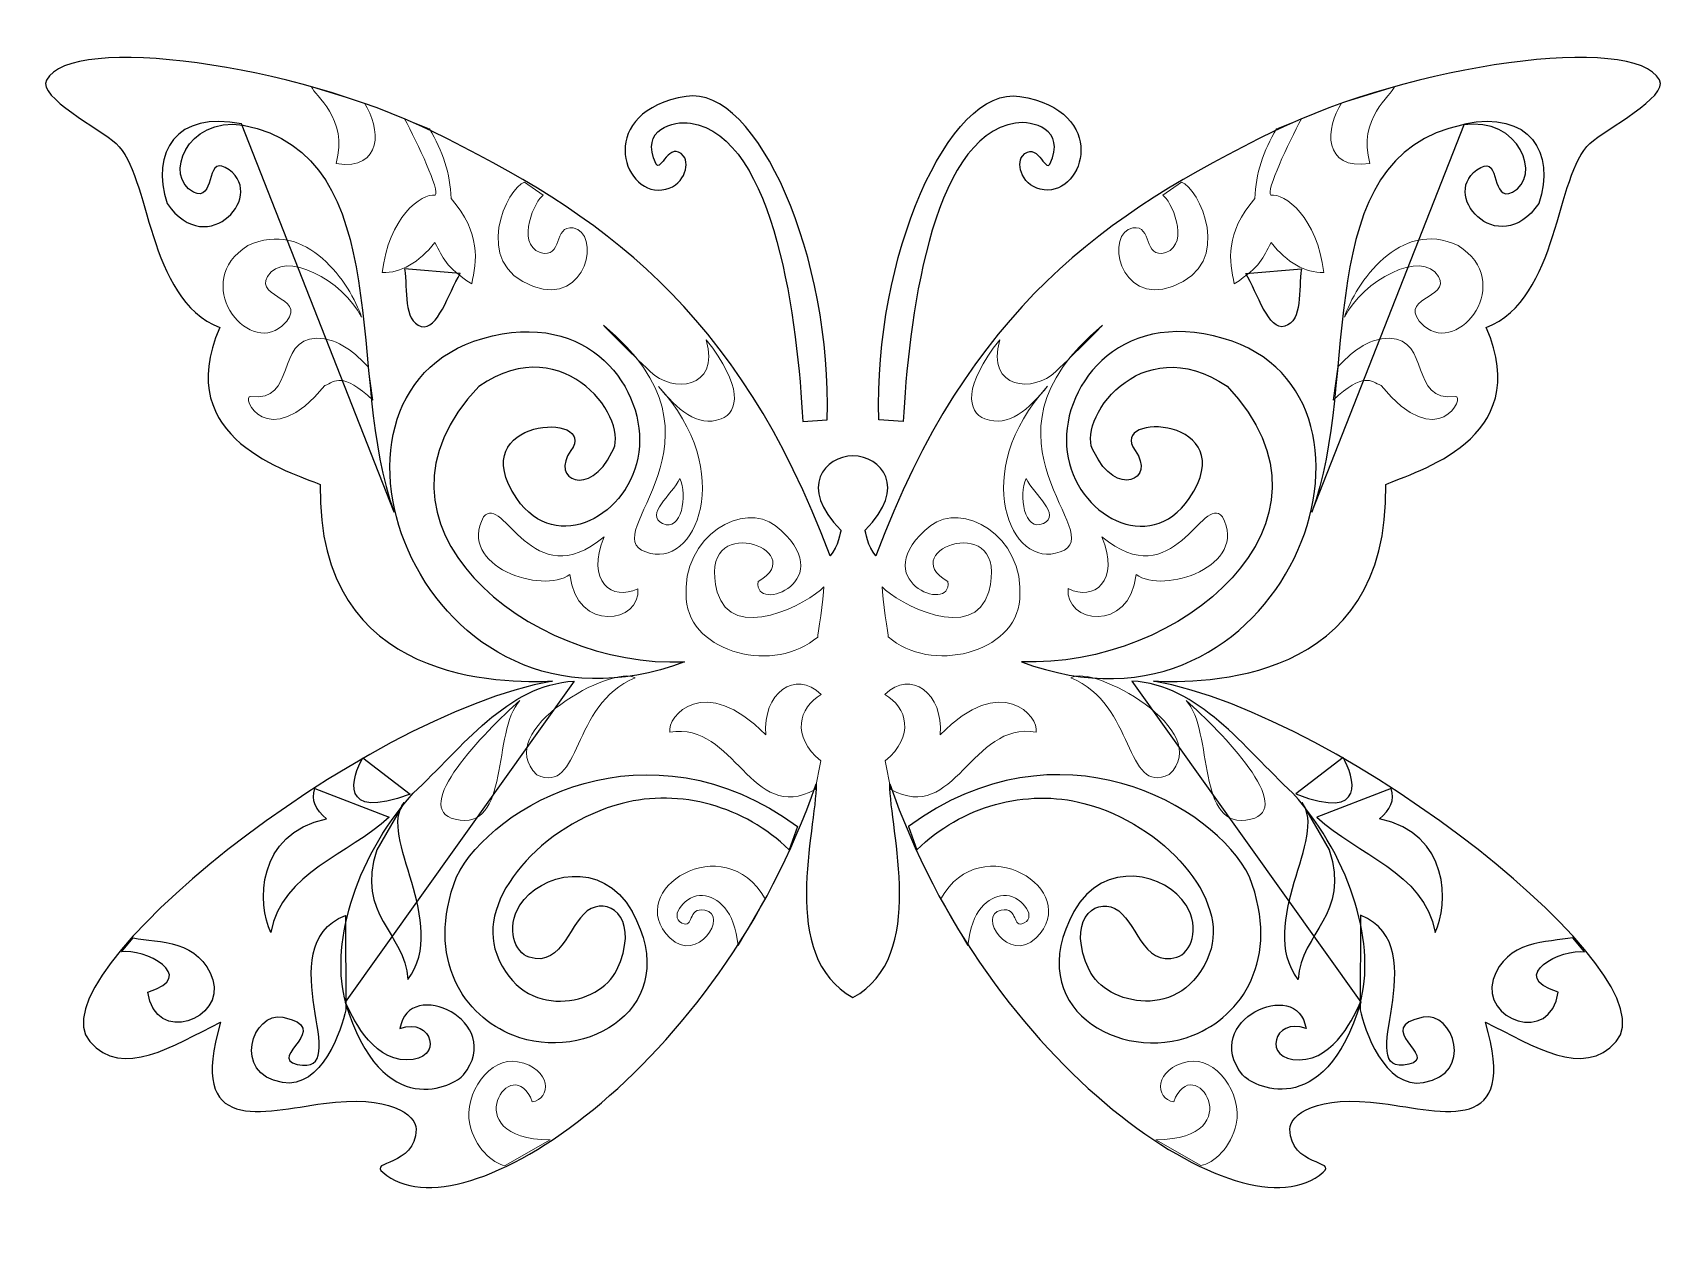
# Model space of a CAD drawing. Header units: centimetres. Extents: x -15.3 to 16.1, y -12 to 11.1.
import ezdxf

# ---------------------------------------------------------------- set-up
doc = ezdxf.new("R2010")
doc.units = ezdxf.units.CM
doc.header["$MEASUREMENT"] = 0
doc.layers.add('Layer 1', color=7, linetype='Continuous')

msp = doc.modelspace()

# ---------------------------------------------------------------- linework, layer by layer
at = {"layer": 'Layer 1', "color": 251}
for points, knots in [([(0.39955, -7.3594), (-1.04484, -6.57525), (-0.3023, -4.15665), (-0.30664, -3.27141), (-0.30664, -3.27141), (-2.14358, -8.63772), (-7.08116, -12.04571), (-8.60194, -10.70756), (-8.60194, -10.70756), (-8.89236, -10.48774), (-7.98108, -10.59435), (-7.96861, -9.88433), (-7.96861, -9.88433), (-7.9635, -9.59934), (-8.47814, -9.21725), (-9.74254, -9.3892), (-9.74254, -9.3892), (-10.90008, -9.54662), (-12.36731, -10.01879), (-11.71268, -7.83383), (-11.71268, -7.83383), (-12.63317, -8.28508), (-13.58726, -8.9232), (-14.21608, -8.20416), (-14.21608, -8.20416), (-15.30827, -6.95527), (-9.0257, -1.95409), (-5.35788, -1.30128), (-5.35788, -1.30128), (-6.25318, -1.3345), (-9.88586, -1.39637), (-9.80179, 2.46123), (-9.80179, 2.46123), (-10.36415, 2.7132), (-12.66841, 3.31438), (-11.72749, 5.46828), (-11.72749, 5.46828), (-13.13588, 6.02606), (-13.04633, 8.39129), (-13.71244, 8.99378), (-13.71244, 8.99378), (-14.02394, 9.27553), (-15.21816, 9.88267), (-15.04561, 10.20845), (-15.04561, 10.20845), (-14.5671, 11.11187), (-10.28497, 10.50604), (-7.66761, 9.2284), (-7.66761, 9.2284), (-4.45105, 7.65828), (-1.80898, 5.84661), (-0.04, 1.09843), (-0.04, 1.09843), (0.11373, 1.25756), (0.16738, 1.58726), (0.16738, 1.58726), (0.16738, 1.58726), (-0.66364, 2.41564), (-0.13743, 3.00931), (0.39955, 3.00973), (0.39955, 3.00973), (0.93631, 3.01014), (1.46274, 2.41647), (0.63173, 1.58809), (0.63173, 1.58809), (0.63173, 1.58809), (0.68538, 1.25839), (0.83911, 1.09926), (0.83911, 1.09926), (2.60809, 5.84744), (5.25015, 7.65911), (8.46671, 9.22923), (8.46671, 9.22923), (11.08408, 10.50687), (15.3662, 11.1127), (15.84472, 10.20928), (15.84472, 10.20928), (16.01727, 9.8835), (14.82305, 9.27636), (14.51154, 8.99461), (14.51154, 8.99461), (13.84543, 8.39212), (13.93499, 6.02689), (12.5266, 5.46911), (12.5266, 5.46911), (13.46752, 3.31521), (11.16325, 2.71403), (10.6009, 2.46206), (10.6009, 2.46206), (10.68497, -1.39554), (7.05229, -1.33367), (6.15699, -1.30045), (6.15699, -1.30045), (9.82481, -1.95326), (16.10738, -6.95444), (15.01519, -8.20333), (15.01519, -8.20333), (14.38636, -8.92237), (13.43228, -8.28425), (12.51178, -7.833), (12.51178, -7.833), (13.16641, -10.01795), (11.69918, -9.54579), (10.54165, -9.38837), (10.54165, -9.38837), (9.27725, -9.21642), (8.76261, -9.59851), (8.76772, -9.8835), (8.76772, -9.8835), (8.78019, -10.59353), (9.69147, -10.48691), (9.40105, -10.70673), (9.40105, -10.70673), (7.88027, -12.04487), (2.94269, -8.63689), (1.10574, -3.27059), (1.10574, -3.27059), (1.1014, -4.15582), (1.84394, -6.57525), (0.39955, -7.3594)], [0, 0, 0, 0, 0.03225806, 0.03225806, 0.03225806, 0.03225806, 0.06451613, 0.06451613, 0.06451613, 0.06451613, 0.09677419, 0.09677419, 0.09677419, 0.09677419, 0.12903226, 0.12903226, 0.12903226, 0.12903226, 0.16129032, 0.16129032, 0.16129032, 0.16129032, 0.19354839, 0.19354839, 0.19354839, 0.19354839, 0.22580645, 0.22580645, 0.22580645, 0.22580645, 0.25806452, 0.25806452, 0.25806452, 0.25806452, 0.29032258, 0.29032258, 0.29032258, 0.29032258, 0.32258065, 0.32258065, 0.32258065, 0.32258065, 0.35483871, 0.35483871, 0.35483871, 0.35483871, 0.38709677, 0.38709677, 0.38709677, 0.38709677, 0.41935484, 0.41935484, 0.41935484, 0.41935484, 0.4516129, 0.4516129, 0.4516129, 0.4516129, 0.48387097, 0.48387097, 0.48387097, 0.48387097, 0.51612903, 0.51612903, 0.51612903, 0.51612903, 0.5483871, 0.5483871, 0.5483871, 0.5483871, 0.58064516, 0.58064516, 0.58064516, 0.58064516, 0.61290323, 0.61290323, 0.61290323, 0.61290323, 0.64516129, 0.64516129, 0.64516129, 0.64516129, 0.67741935, 0.67741935, 0.67741935, 0.67741935, 0.70967742, 0.70967742, 0.70967742, 0.70967742, 0.74193548, 0.74193548, 0.74193548, 0.74193548, 0.77419355, 0.77419355, 0.77419355, 0.77419355, 0.80645161, 0.80645161, 0.80645161, 0.80645161, 0.83870968, 0.83870968, 0.83870968, 0.83870968, 0.87096774, 0.87096774, 0.87096774, 0.87096774, 0.90322581, 0.90322581, 0.90322581, 0.90322581, 0.93548387, 0.93548387, 0.93548387, 0.93548387, 1, 1, 1, 1]), ([(-0.09522, 3.70176), (-0.09522, 3.70176), (-0.56313, 3.67056), (-0.56313, 3.67056), (-0.56313, 3.67056), (-0.65845, 5.48609), (-1.06733, 9.13139), (-2.71552, 9.38379), (-2.71552, 9.38379), (-3.02945, 9.43186), (-3.69517, 9.27366), (-3.3706, 8.59923), (-3.3706, 8.59923), (-3.28792, 8.42744), (-3.10871, 9.07102), (-2.84541, 8.75029), (-2.84541, 8.75029), (-2.71316, 8.5892), (-2.84739, 8.14804), (-3.26064, 8.10326), (-3.26064, 8.10326), (-4.0405, 8.01875), (-4.51534, 9.61684), (-2.79656, 9.89457), (-2.79656, 9.89457), (-1.42744, 10.11581), (0.01007, 6.77087), (-0.09522, 3.70176)], [0, 0, 0, 0, 0.125, 0.125, 0.125, 0.125, 0.25, 0.25, 0.25, 0.25, 0.375, 0.375, 0.375, 0.375, 0.5, 0.5, 0.5, 0.5, 0.625, 0.625, 0.625, 0.625, 0.75, 0.75, 0.75, 0.75, 1, 1, 1, 1]), ([(0.89432, 3.70258), (0.89432, 3.70258), (1.36224, 3.67139), (1.36224, 3.67139), (1.36224, 3.67139), (1.45755, 5.48692), (1.86644, 9.13222), (3.51463, 9.38462), (3.51463, 9.38462), (3.82855, 9.43269), (4.49427, 9.27449), (4.16971, 8.60006), (4.16971, 8.60006), (4.08703, 8.42827), (3.90782, 9.07185), (3.64452, 8.75112), (3.64452, 8.75112), (3.51227, 8.59003), (3.6465, 8.14887), (4.05974, 8.10409), (4.05974, 8.10409), (4.8396, 8.01958), (5.31444, 9.61767), (3.59567, 9.8954), (3.59567, 9.8954), (2.22655, 10.11664), (0.78904, 6.7717), (0.89432, 3.70258)], [0, 0, 0, 0, 0.125, 0.125, 0.125, 0.125, 0.25, 0.25, 0.25, 0.25, 0.375, 0.375, 0.375, 0.375, 0.5, 0.5, 0.5, 0.5, 0.625, 0.625, 0.625, 0.625, 0.75, 0.75, 0.75, 0.75, 1, 1, 1, 1]), ([(-2.82485, -0.93096), (-5.83297, -1.06749), (-9.26335, 1.72712), (-6.76512, 4.34249), (-6.76512, 4.34249), (-5.08565, 5.48466), (-3.83705, 3.63434), (-4.21728, 3.08338), (-4.21728, 3.08338), (-4.63677, 2.19906), (-5.40883, 2.55167), (-5.00237, 3.113), (-5.00237, 3.113), (-4.45476, 3.86927), (-7.10354, 3.75138), (-6.03928, 2.19459), (-6.03928, 2.19459), (-5.27851, 1.08174), (-3.85776, 1.88174), (-3.70077, 3.08168), (-3.70077, 3.08168), (-3.54532, 4.26984), (-4.63966, 5.85564), (-6.69106, 5.2609), (-6.69106, 5.2609), (-10.4256, 4.17818), (-7.86326, -2.82746), (-2.82485, -0.93096)], [0, 0, 0, 0, 0.125, 0.125, 0.125, 0.125, 0.25, 0.25, 0.25, 0.25, 0.375, 0.375, 0.375, 0.375, 0.5, 0.5, 0.5, 0.5, 0.625, 0.625, 0.625, 0.625, 0.75, 0.75, 0.75, 0.75, 1, 1, 1, 1]), ([(3.62396, -0.93013), (6.63207, -1.06666), (10.06245, 1.72795), (7.56423, 4.34332), (7.56423, 4.34332), (5.88476, 5.48549), (4.63616, 3.63517), (5.01639, 3.08421), (5.01639, 3.08421), (5.43588, 2.19989), (6.20793, 2.5525), (5.80148, 3.11383), (5.80148, 3.11383), (5.25387, 3.8701), (7.90264, 3.75221), (6.83839, 2.19542), (6.83839, 2.19542), (6.07762, 1.08257), (4.65687, 1.88257), (4.49988, 3.08251), (4.49988, 3.08251), (4.34443, 4.27067), (5.43877, 5.85647), (7.49016, 5.26172), (7.49016, 5.26172), (11.22471, 4.17901), (8.66237, -2.82663), (3.62396, -0.93013), (3.62396, -0.93013), (3.62396, -0.93013), (3.62396, -0.93013), (3.62396, -0.93013)], [0, 0, 0, 0, 0.11111111, 0.11111111, 0.11111111, 0.11111111, 0.22222222, 0.22222222, 0.22222222, 0.22222222, 0.33333333, 0.33333333, 0.33333333, 0.33333333, 0.44444444, 0.44444444, 0.44444444, 0.44444444, 0.55555556, 0.55555556, 0.55555556, 0.55555556, 0.66666667, 0.66666667, 0.66666667, 0.66666667, 0.77777778, 0.77777778, 0.77777778, 0.77777778, 1, 1, 1, 1]), ([(-0.82509, -4.53052), (-0.82509, -4.53052), (-0.66215, -4.08613), (-0.66215, -4.08613), (-0.66215, -4.08613), (-3.5282, -1.98343), (-6.51123, -3.6697), (-7.1947, -5.04898), (-7.1947, -5.04898), (-7.80406, -6.64106), (-7.02813, -7.72167), (-6.11509, -8.0837), (-6.11509, -8.0837), (-4.71479, -8.63892), (-2.82106, -7.55145), (-3.83214, -5.71557), (-3.83214, -5.71557), (-4.40359, -4.67793), (-5.61025, -4.99444), (-5.98, -5.59149), (-5.98, -5.59149), (-6.25904, -6.04207), (-6.06925, -6.50638), (-5.80227, -6.58954), (-5.80227, -6.58954), (-5.14113, -6.79545), (-5.02199, -5.85597), (-4.61671, -5.65733), (-4.61671, -5.65733), (-4.21045, -5.45822), (-3.68387, -5.89585), (-4.1284, -6.84136), (-4.1284, -6.84136), (-4.43835, -7.50061), (-5.91657, -7.85718), (-6.42442, -6.53028), (-6.42442, -6.53028), (-6.8264, -5.48001), (-5.56056, -4.04588), (-4.02121, -3.64347), (-4.02121, -3.64347), (-2.9152, -3.35435), (-1.67351, -3.70034), (-0.82509, -4.53052)], [0, 0, 0, 0, 0.08333333, 0.08333333, 0.08333333, 0.08333333, 0.16666667, 0.16666667, 0.16666667, 0.16666667, 0.25, 0.25, 0.25, 0.25, 0.33333333, 0.33333333, 0.33333333, 0.33333333, 0.41666667, 0.41666667, 0.41666667, 0.41666667, 0.5, 0.5, 0.5, 0.5, 0.58333333, 0.58333333, 0.58333333, 0.58333333, 0.66666667, 0.66666667, 0.66666667, 0.66666667, 0.75, 0.75, 0.75, 0.75, 0.83333333, 0.83333333, 0.83333333, 0.83333333, 1, 1, 1, 1]), ([(1.6242, -4.52969), (1.6242, -4.52969), (1.46126, -4.0853), (1.46126, -4.0853), (1.46126, -4.0853), (4.32731, -1.9826), (7.31034, -3.66887), (7.99381, -5.04815), (7.99381, -5.04815), (8.60316, -6.64023), (7.82724, -7.72084), (6.9142, -8.08287), (6.9142, -8.08287), (5.51389, -8.63809), (3.62017, -7.55062), (4.63125, -5.71474), (4.63125, -5.71474), (5.2027, -4.6771), (6.40936, -4.99361), (6.77911, -5.59067), (6.77911, -5.59067), (7.05814, -6.04124), (6.86836, -6.50555), (6.60138, -6.58871), (6.60138, -6.58871), (5.94024, -6.79462), (5.8211, -5.85514), (5.41582, -5.6565), (5.41582, -5.6565), (5.00956, -5.45739), (4.48298, -5.89502), (4.92751, -6.84053), (4.92751, -6.84053), (5.23745, -7.49979), (6.71568, -7.85635), (7.22353, -6.52945), (7.22353, -6.52945), (7.62551, -5.47918), (6.35966, -4.04505), (4.82031, -3.64265), (4.82031, -3.64265), (3.71431, -3.35352), (2.47261, -3.69951), (1.6242, -4.52969)], [0, 0, 0, 0, 0.08333333, 0.08333333, 0.08333333, 0.08333333, 0.16666667, 0.16666667, 0.16666667, 0.16666667, 0.25, 0.25, 0.25, 0.25, 0.33333333, 0.33333333, 0.33333333, 0.33333333, 0.41666667, 0.41666667, 0.41666667, 0.41666667, 0.5, 0.5, 0.5, 0.5, 0.58333333, 0.58333333, 0.58333333, 0.58333333, 0.66666667, 0.66666667, 0.66666667, 0.66666667, 0.75, 0.75, 0.75, 0.75, 0.83333333, 0.83333333, 0.83333333, 0.83333333, 1, 1, 1, 1]), ([(-13.38655, -6.21921), (-13.38655, -6.21921), (-13.60874, -6.48584), (-13.60874, -6.48584), (-13.60874, -6.48584), (-13.1991, -6.40872), (-12.09692, -6.95541), (-13.1051, -7.25612), (-13.1051, -7.25612), (-12.96278, -8.29096), (-11.62263, -7.76909), (-11.86081, -7.01911), (-11.86081, -7.01911), (-12.10201, -6.2596), (-12.89624, -6.30315), (-13.38655, -6.21921)], [0, 0, 0, 0, 0.2, 0.2, 0.2, 0.2, 0.4, 0.4, 0.4, 0.4, 0.6, 0.6, 0.6, 0.6, 1, 1, 1, 1]), ([(14.18566, -6.21838), (14.18566, -6.21838), (14.40785, -6.48501), (14.40785, -6.48501), (14.40785, -6.48501), (13.99821, -6.40789), (12.89602, -6.95459), (13.90421, -7.25529), (13.90421, -7.25529), (13.76188, -8.29013), (12.42174, -7.76827), (12.65991, -7.01828), (12.65991, -7.01828), (12.90112, -6.25877), (13.69535, -6.30232), (14.18566, -6.21838)], [0, 0, 0, 0, 0.2, 0.2, 0.2, 0.2, 0.4, 0.4, 0.4, 0.4, 0.6, 0.6, 0.6, 0.6, 1, 1, 1, 1])]:
    msp.add_open_spline(points, degree=3, knots=knots, dxfattribs=at)
at = {"layer": 'Layer 1', "color": 14, "lineweight": 18}
for points, knots in [([(0.39955, -7.3594), (-1.04484, -6.57525), (-0.3023, -4.15665), (-0.30664, -3.27141), (-0.30664, -3.27141), (-2.14358, -8.63772), (-7.08116, -12.04571), (-8.60194, -10.70756), (-8.60194, -10.70756), (-8.89236, -10.48774), (-7.98108, -10.59435), (-7.96861, -9.88433), (-7.96861, -9.88433), (-7.9635, -9.59934), (-8.47814, -9.21725), (-9.74254, -9.3892), (-9.74254, -9.3892), (-10.90008, -9.54662), (-12.36731, -10.01879), (-11.71268, -7.83383), (-11.71268, -7.83383), (-12.63317, -8.28508), (-13.58726, -8.9232), (-14.21608, -8.20416), (-14.21608, -8.20416), (-15.30827, -6.95527), (-9.0257, -1.95409), (-5.35788, -1.30128), (-5.35788, -1.30128), (-6.25318, -1.3345), (-9.88586, -1.39637), (-9.80179, 2.46123), (-9.80179, 2.46123), (-10.36415, 2.7132), (-12.66841, 3.31438), (-11.72749, 5.46828), (-11.72749, 5.46828), (-13.13588, 6.02606), (-13.04633, 8.39129), (-13.71244, 8.99378), (-13.71244, 8.99378), (-14.02394, 9.27553), (-15.21816, 9.88267), (-15.04561, 10.20845), (-15.04561, 10.20845), (-14.5671, 11.11187), (-10.28497, 10.50604), (-7.66761, 9.2284), (-7.66761, 9.2284), (-4.45105, 7.65828), (-1.80898, 5.84661), (-0.04, 1.09843), (-0.04, 1.09843), (0.11373, 1.25756), (0.16738, 1.58726), (0.16738, 1.58726), (0.16738, 1.58726), (-0.66364, 2.41564), (-0.13743, 3.00931), (0.39955, 3.00973), (0.39955, 3.00973), (0.93631, 3.01014), (1.46274, 2.41647), (0.63173, 1.58809), (0.63173, 1.58809), (0.63173, 1.58809), (0.68538, 1.25839), (0.83911, 1.09926), (0.83911, 1.09926), (2.60809, 5.84744), (5.25015, 7.65911), (8.46671, 9.22923), (8.46671, 9.22923), (11.08408, 10.50687), (15.3662, 11.1127), (15.84472, 10.20928), (15.84472, 10.20928), (16.01727, 9.8835), (14.82305, 9.27636), (14.51154, 8.99461), (14.51154, 8.99461), (13.84543, 8.39212), (13.93499, 6.02689), (12.5266, 5.46911), (12.5266, 5.46911), (13.46752, 3.31521), (11.16325, 2.71403), (10.6009, 2.46206), (10.6009, 2.46206), (10.68497, -1.39554), (7.05229, -1.33367), (6.15699, -1.30045), (6.15699, -1.30045), (9.82481, -1.95326), (16.10738, -6.95444), (15.01519, -8.20333), (15.01519, -8.20333), (14.38636, -8.92237), (13.43228, -8.28425), (12.51178, -7.833), (12.51178, -7.833), (13.16641, -10.01795), (11.69918, -9.54579), (10.54165, -9.38837), (10.54165, -9.38837), (9.27725, -9.21642), (8.76261, -9.59851), (8.76772, -9.8835), (8.76772, -9.8835), (8.78019, -10.59353), (9.69147, -10.48691), (9.40105, -10.70673), (9.40105, -10.70673), (7.88027, -12.04487), (2.94269, -8.63689), (1.10574, -3.27059), (1.10574, -3.27059), (1.1014, -4.15582), (1.84394, -6.57525), (0.39955, -7.3594)], [0, 0, 0, 0, 0.03225806, 0.03225806, 0.03225806, 0.03225806, 0.06451613, 0.06451613, 0.06451613, 0.06451613, 0.09677419, 0.09677419, 0.09677419, 0.09677419, 0.12903226, 0.12903226, 0.12903226, 0.12903226, 0.16129032, 0.16129032, 0.16129032, 0.16129032, 0.19354839, 0.19354839, 0.19354839, 0.19354839, 0.22580645, 0.22580645, 0.22580645, 0.22580645, 0.25806452, 0.25806452, 0.25806452, 0.25806452, 0.29032258, 0.29032258, 0.29032258, 0.29032258, 0.32258065, 0.32258065, 0.32258065, 0.32258065, 0.35483871, 0.35483871, 0.35483871, 0.35483871, 0.38709677, 0.38709677, 0.38709677, 0.38709677, 0.41935484, 0.41935484, 0.41935484, 0.41935484, 0.4516129, 0.4516129, 0.4516129, 0.4516129, 0.48387097, 0.48387097, 0.48387097, 0.48387097, 0.51612903, 0.51612903, 0.51612903, 0.51612903, 0.5483871, 0.5483871, 0.5483871, 0.5483871, 0.58064516, 0.58064516, 0.58064516, 0.58064516, 0.61290323, 0.61290323, 0.61290323, 0.61290323, 0.64516129, 0.64516129, 0.64516129, 0.64516129, 0.67741935, 0.67741935, 0.67741935, 0.67741935, 0.70967742, 0.70967742, 0.70967742, 0.70967742, 0.74193548, 0.74193548, 0.74193548, 0.74193548, 0.77419355, 0.77419355, 0.77419355, 0.77419355, 0.80645161, 0.80645161, 0.80645161, 0.80645161, 0.83870968, 0.83870968, 0.83870968, 0.83870968, 0.87096774, 0.87096774, 0.87096774, 0.87096774, 0.90322581, 0.90322581, 0.90322581, 0.90322581, 0.93548387, 0.93548387, 0.93548387, 0.93548387, 1, 1, 1, 1]), ([(-0.09522, 3.70176), (-0.09522, 3.70176), (-0.56313, 3.67056), (-0.56313, 3.67056), (-0.56313, 3.67056), (-0.65845, 5.48609), (-1.06733, 9.13139), (-2.71552, 9.38379), (-2.71552, 9.38379), (-3.02945, 9.43186), (-3.69517, 9.27366), (-3.3706, 8.59923), (-3.3706, 8.59923), (-3.28792, 8.42744), (-3.10871, 9.07102), (-2.84541, 8.75029), (-2.84541, 8.75029), (-2.71316, 8.5892), (-2.84739, 8.14804), (-3.26064, 8.10326), (-3.26064, 8.10326), (-4.0405, 8.01875), (-4.51534, 9.61684), (-2.79656, 9.89457), (-2.79656, 9.89457), (-1.42744, 10.11581), (0.01007, 6.77087), (-0.09522, 3.70176)], [0, 0, 0, 0, 0.125, 0.125, 0.125, 0.125, 0.25, 0.25, 0.25, 0.25, 0.375, 0.375, 0.375, 0.375, 0.5, 0.5, 0.5, 0.5, 0.625, 0.625, 0.625, 0.625, 0.75, 0.75, 0.75, 0.75, 1, 1, 1, 1]), ([(0.89432, 3.70258), (0.89432, 3.70258), (1.36224, 3.67139), (1.36224, 3.67139), (1.36224, 3.67139), (1.45755, 5.48692), (1.86644, 9.13222), (3.51463, 9.38462), (3.51463, 9.38462), (3.82855, 9.43269), (4.49427, 9.27449), (4.16971, 8.60006), (4.16971, 8.60006), (4.08703, 8.42827), (3.90782, 9.07185), (3.64452, 8.75112), (3.64452, 8.75112), (3.51227, 8.59003), (3.6465, 8.14887), (4.05974, 8.10409), (4.05974, 8.10409), (4.8396, 8.01958), (5.31444, 9.61767), (3.59567, 9.8954), (3.59567, 9.8954), (2.22655, 10.11664), (0.78904, 6.7717), (0.89432, 3.70258)], [0, 0, 0, 0, 0.125, 0.125, 0.125, 0.125, 0.25, 0.25, 0.25, 0.25, 0.375, 0.375, 0.375, 0.375, 0.5, 0.5, 0.5, 0.5, 0.625, 0.625, 0.625, 0.625, 0.75, 0.75, 0.75, 0.75, 1, 1, 1, 1]), ([(-2.82485, -0.93096), (-5.83297, -1.06749), (-9.26335, 1.72712), (-6.76512, 4.34249), (-6.76512, 4.34249), (-5.08565, 5.48466), (-3.83705, 3.63434), (-4.21728, 3.08338), (-4.21728, 3.08338), (-4.63677, 2.19906), (-5.40883, 2.55167), (-5.00237, 3.113), (-5.00237, 3.113), (-4.45476, 3.86927), (-7.10354, 3.75138), (-6.03928, 2.19459), (-6.03928, 2.19459), (-5.27851, 1.08174), (-3.85776, 1.88174), (-3.70077, 3.08168), (-3.70077, 3.08168), (-3.54532, 4.26984), (-4.63966, 5.85564), (-6.69106, 5.2609), (-6.69106, 5.2609), (-10.4256, 4.17818), (-7.86326, -2.82746), (-2.82485, -0.93096)], [0, 0, 0, 0, 0.125, 0.125, 0.125, 0.125, 0.25, 0.25, 0.25, 0.25, 0.375, 0.375, 0.375, 0.375, 0.5, 0.5, 0.5, 0.5, 0.625, 0.625, 0.625, 0.625, 0.75, 0.75, 0.75, 0.75, 1, 1, 1, 1]), ([(3.62396, -0.93013), (6.63207, -1.06666), (10.06245, 1.72795), (7.56423, 4.34332), (7.56423, 4.34332), (5.88476, 5.48549), (4.63616, 3.63517), (5.01639, 3.08421), (5.01639, 3.08421), (5.43588, 2.19989), (6.20793, 2.5525), (5.80148, 3.11383), (5.80148, 3.11383), (5.25387, 3.8701), (7.90264, 3.75221), (6.83839, 2.19542), (6.83839, 2.19542), (6.07762, 1.08257), (4.65687, 1.88257), (4.49988, 3.08251), (4.49988, 3.08251), (4.34443, 4.27067), (5.43877, 5.85647), (7.49016, 5.26172), (7.49016, 5.26172), (11.22471, 4.17901), (8.66237, -2.82663), (3.62396, -0.93013)], [0, 0, 0, 0, 0.125, 0.125, 0.125, 0.125, 0.25, 0.25, 0.25, 0.25, 0.375, 0.375, 0.375, 0.375, 0.5, 0.5, 0.5, 0.5, 0.625, 0.625, 0.625, 0.625, 0.75, 0.75, 0.75, 0.75, 1, 1, 1, 1]), ([(-0.82509, -4.53052), (-0.82509, -4.53052), (-0.66215, -4.08613), (-0.66215, -4.08613), (-0.66215, -4.08613), (-3.5282, -1.98343), (-6.51123, -3.6697), (-7.1947, -5.04898), (-7.1947, -5.04898), (-7.80406, -6.64106), (-7.02813, -7.72167), (-6.11509, -8.0837), (-6.11509, -8.0837), (-4.71479, -8.63892), (-2.82106, -7.55145), (-3.83214, -5.71557), (-3.83214, -5.71557), (-4.40359, -4.67793), (-5.61025, -4.99444), (-5.98, -5.59149), (-5.98, -5.59149), (-6.25904, -6.04207), (-6.06925, -6.50638), (-5.80227, -6.58954), (-5.80227, -6.58954), (-5.14113, -6.79545), (-5.02199, -5.85597), (-4.61671, -5.65733), (-4.61671, -5.65733), (-4.21045, -5.45822), (-3.68387, -5.89585), (-4.1284, -6.84136), (-4.1284, -6.84136), (-4.43835, -7.50061), (-5.91657, -7.85718), (-6.42442, -6.53028), (-6.42442, -6.53028), (-6.8264, -5.48001), (-5.56056, -4.04588), (-4.02121, -3.64347), (-4.02121, -3.64347), (-2.9152, -3.35435), (-1.67351, -3.70034), (-0.82509, -4.53052)], [0, 0, 0, 0, 0.08333333, 0.08333333, 0.08333333, 0.08333333, 0.16666667, 0.16666667, 0.16666667, 0.16666667, 0.25, 0.25, 0.25, 0.25, 0.33333333, 0.33333333, 0.33333333, 0.33333333, 0.41666667, 0.41666667, 0.41666667, 0.41666667, 0.5, 0.5, 0.5, 0.5, 0.58333333, 0.58333333, 0.58333333, 0.58333333, 0.66666667, 0.66666667, 0.66666667, 0.66666667, 0.75, 0.75, 0.75, 0.75, 0.83333333, 0.83333333, 0.83333333, 0.83333333, 1, 1, 1, 1]), ([(1.6242, -4.52969), (1.6242, -4.52969), (1.46126, -4.0853), (1.46126, -4.0853), (1.46126, -4.0853), (4.32731, -1.9826), (7.31034, -3.66887), (7.99381, -5.04815), (7.99381, -5.04815), (8.60316, -6.64023), (7.82724, -7.72084), (6.9142, -8.08287), (6.9142, -8.08287), (5.51389, -8.63809), (3.62017, -7.55062), (4.63125, -5.71474), (4.63125, -5.71474), (5.2027, -4.6771), (6.40936, -4.99361), (6.77911, -5.59067), (6.77911, -5.59067), (7.05814, -6.04124), (6.86836, -6.50555), (6.60138, -6.58871), (6.60138, -6.58871), (5.94024, -6.79462), (5.8211, -5.85514), (5.41582, -5.6565), (5.41582, -5.6565), (5.00956, -5.45739), (4.48298, -5.89502), (4.92751, -6.84053), (4.92751, -6.84053), (5.23745, -7.49979), (6.71568, -7.85635), (7.22353, -6.52945), (7.22353, -6.52945), (7.62551, -5.47918), (6.35966, -4.04505), (4.82031, -3.64265), (4.82031, -3.64265), (3.71431, -3.35352), (2.47261, -3.69951), (1.6242, -4.52969)], [0, 0, 0, 0, 0.08333333, 0.08333333, 0.08333333, 0.08333333, 0.16666667, 0.16666667, 0.16666667, 0.16666667, 0.25, 0.25, 0.25, 0.25, 0.33333333, 0.33333333, 0.33333333, 0.33333333, 0.41666667, 0.41666667, 0.41666667, 0.41666667, 0.5, 0.5, 0.5, 0.5, 0.58333333, 0.58333333, 0.58333333, 0.58333333, 0.66666667, 0.66666667, 0.66666667, 0.66666667, 0.75, 0.75, 0.75, 0.75, 0.83333333, 0.83333333, 0.83333333, 0.83333333, 1, 1, 1, 1]), ([(-13.38655, -6.21921), (-13.38655, -6.21921), (-13.60874, -6.48584), (-13.60874, -6.48584), (-13.60874, -6.48584), (-13.1991, -6.40872), (-12.09692, -6.95541), (-13.1051, -7.25612), (-13.1051, -7.25612), (-12.96278, -8.29096), (-11.62263, -7.76909), (-11.86081, -7.01911), (-11.86081, -7.01911), (-12.10201, -6.2596), (-12.89624, -6.30315), (-13.38655, -6.21921)], [0, 0, 0, 0, 0.2, 0.2, 0.2, 0.2, 0.4, 0.4, 0.4, 0.4, 0.6, 0.6, 0.6, 0.6, 1, 1, 1, 1]), ([(14.18566, -6.21838), (14.18566, -6.21838), (14.40785, -6.48501), (14.40785, -6.48501), (14.40785, -6.48501), (13.99821, -6.40789), (12.89602, -6.95459), (13.90421, -7.25529), (13.90421, -7.25529), (13.76188, -8.29013), (12.42174, -7.76827), (12.65991, -7.01828), (12.65991, -7.01828), (12.90112, -6.25877), (13.69535, -6.30232), (14.18566, -6.21838)], [0, 0, 0, 0, 0.2, 0.2, 0.2, 0.2, 0.4, 0.4, 0.4, 0.4, 0.6, 0.6, 0.6, 0.6, 1, 1, 1, 1])]:
    msp.add_open_spline(points, degree=3, knots=knots, dxfattribs=at)
at = {"layer": 'Layer 1', "lineweight": 18}
for points, knots in [([(-8.95745, 9.76406), (-8.64939, 9.30199), (-8.58555, 8.47339), (-9.49947, 8.60798), (-9.49947, 8.60798), (-9.25689, 9.48482), (-9.91834, 9.9181), (-9.97113, 10.07748), (-9.97113, 10.07748), (-9.97113, 10.07748), (-8.95745, 9.76406), (-8.95745, 9.76406)], [0, 0, 0, 0, 0.25, 0.25, 0.25, 0.25, 0.5, 0.5, 0.5, 0.5, 1, 1, 1, 1]), ([(9.75656, 9.76489), (9.44849, 9.30282), (9.38466, 8.47422), (10.29857, 8.60881), (10.29857, 8.60881), (10.056, 9.48565), (10.71745, 9.91893), (10.77024, 10.07831), (10.77024, 10.07831), (10.77024, 10.07831), (9.75656, 9.76489), (9.75656, 9.76489)], [0, 0, 0, 0, 0.25, 0.25, 0.25, 0.25, 0.5, 0.5, 0.5, 0.5, 1, 1, 1, 1]), ([(-8.18717, 9.4678), (-8.18717, 9.4678), (-7.71315, 9.27523), (-7.71315, 9.27523), (-7.71315, 9.27523), (-7.46333, 8.85474), (-7.30966, 8.41366), (-7.29839, 7.94205), (-7.29839, 7.94205), (-6.72049, 7.27319), (-6.80443, 6.73936), (-6.90281, 6.30355), (-6.90281, 6.30355), (-7.41977, 6.64479), (-7.44446, 6.79902), (-7.60914, 7.09536), (-7.60914, 7.09536), (-7.91925, 6.70607), (-8.25548, 6.51705), (-8.61675, 6.52), (-8.61675, 6.52), (-8.49376, 7.57151), (-7.86694, 8.04942), (-7.60105, 8.003), (-7.60105, 8.003), (-7.50738, 8.08349), (-7.94063, 8.99872), (-8.18717, 9.4678)], [0, 0, 0, 0, 0.125, 0.125, 0.125, 0.125, 0.25, 0.25, 0.25, 0.25, 0.375, 0.375, 0.375, 0.375, 0.5, 0.5, 0.5, 0.5, 0.625, 0.625, 0.625, 0.625, 0.75, 0.75, 0.75, 0.75, 1, 1, 1, 1]), ([(8.98628, 9.46863), (8.98628, 9.46863), (8.51226, 9.27606), (8.51226, 9.27606), (8.51226, 9.27606), (8.26244, 8.85557), (8.10877, 8.41449), (8.0975, 7.94288), (8.0975, 7.94288), (7.5196, 7.27402), (7.60354, 6.74019), (7.70192, 6.30437), (7.70192, 6.30437), (8.21888, 6.64562), (8.24356, 6.79984), (8.40824, 7.09619), (8.40824, 7.09619), (8.71835, 6.70689), (9.05459, 6.51788), (9.41586, 6.52083), (9.41586, 6.52083), (9.29286, 7.57234), (8.66605, 8.05025), (8.40015, 8.00383), (8.40015, 8.00383), (8.30649, 8.08432), (8.73974, 8.99955), (8.98628, 9.46863)], [0, 0, 0, 0, 0.125, 0.125, 0.125, 0.125, 0.25, 0.25, 0.25, 0.25, 0.375, 0.375, 0.375, 0.375, 0.5, 0.5, 0.5, 0.5, 0.625, 0.625, 0.625, 0.625, 0.75, 0.75, 0.75, 0.75, 1, 1, 1, 1]), ([(-5.89115, 8.25313), (-5.89115, 8.25313), (-5.53329, 8.00098), (-5.53329, 8.00098), (-5.53329, 8.00098), (-5.67626, 7.92503), (-6.07527, 7.09231), (-5.5932, 6.90312), (-5.5932, 6.90312), (-5.14669, 6.77814), (-5.34561, 7.43501), (-4.95963, 7.37681), (-4.95963, 7.37681), (-4.42773, 7.2966), (-4.67987, 5.88004), (-5.72181, 6.25506), (-5.72181, 6.25506), (-6.93092, 6.69024), (-6.21338, 8.16304), (-5.89115, 8.25313)], [0, 0, 0, 0, 0.16666667, 0.16666667, 0.16666667, 0.16666667, 0.33333333, 0.33333333, 0.33333333, 0.33333333, 0.5, 0.5, 0.5, 0.5, 0.66666667, 0.66666667, 0.66666667, 0.66666667, 1, 1, 1, 1]), ([(6.69026, 8.25396), (6.69026, 8.25396), (6.3324, 8.00181), (6.3324, 8.00181), (6.3324, 8.00181), (6.47537, 7.92586), (6.87438, 7.09314), (6.3923, 6.90395), (6.3923, 6.90395), (5.9458, 6.77897), (6.14471, 7.43584), (5.75873, 7.37764), (5.75873, 7.37764), (5.22684, 7.29743), (5.47898, 5.88087), (6.52092, 6.25589), (6.52092, 6.25589), (7.73003, 6.69107), (7.01249, 8.16387), (6.69026, 8.25396)], [0, 0, 0, 0, 0.16666667, 0.16666667, 0.16666667, 0.16666667, 0.33333333, 0.33333333, 0.33333333, 0.33333333, 0.5, 0.5, 0.5, 0.5, 0.66666667, 0.66666667, 0.66666667, 0.66666667, 1, 1, 1, 1]), ([(-9.01435, 5.66893), (-9.35426, 6.36799), (-10.5019, 6.97669), (-10.81313, 6.44796), (-10.81313, 6.44796), (-11.06934, 6.01268), (-9.94596, 6.04605), (-10.53775, 5.49621), (-10.53775, 5.49621), (-11.21489, 4.92253), (-12.29866, 6.35101), (-11.18815, 7.03676), (-11.18815, 7.03676), (-10.07317, 7.57098), (-9.22079, 6.30043), (-9.01435, 5.66893)], [0, 0, 0, 0, 0.2, 0.2, 0.2, 0.2, 0.4, 0.4, 0.4, 0.4, 0.6, 0.6, 0.6, 0.6, 1, 1, 1, 1]), ([(9.81346, 5.66976), (10.15336, 6.36882), (11.301, 6.97752), (11.61223, 6.44879), (11.61223, 6.44879), (11.86845, 6.01351), (10.74507, 6.04688), (11.33685, 5.49704), (11.33685, 5.49704), (12.014, 4.92336), (13.09777, 6.35184), (11.98726, 7.03759), (11.98726, 7.03759), (10.87228, 7.57181), (10.0199, 6.30126), (9.81346, 5.66976)], [0, 0, 0, 0, 0.2, 0.2, 0.2, 0.2, 0.4, 0.4, 0.4, 0.4, 0.6, 0.6, 0.6, 0.6, 1, 1, 1, 1]), ([(-4.38022, 5.51271), (-1.69074, 3.29013), (-4.56145, 1.50816), (-3.5655, 1.17249), (-3.5655, 1.17249), (-2.6188, 0.80617), (-1.81291, 2.71183), (-3.3285, 4.34249), (-3.3285, 4.34249), (-2.96604, 3.90557), (-2.58825, 3.548), (-2.1262, 3.71933), (-2.1262, 3.71933), (-1.78349, 3.84642), (-1.7075, 4.35208), (-2.41009, 5.23127), (-2.41009, 5.23127), (-2.14456, 4.26935), (-3.07272, 4.22535), (-3.47806, 4.61765), (-3.47806, 4.61765), (-3.90882, 5.03456), (-4.27239, 5.40228), (-4.38022, 5.51271)], [0, 0, 0, 0, 0.14285714, 0.14285714, 0.14285714, 0.14285714, 0.28571429, 0.28571429, 0.28571429, 0.28571429, 0.42857143, 0.42857143, 0.42857143, 0.42857143, 0.57142857, 0.57142857, 0.57142857, 0.57142857, 0.71428571, 0.71428571, 0.71428571, 0.71428571, 1, 1, 1, 1]), ([(5.17933, 5.51354), (2.48985, 3.29096), (5.36056, 1.50899), (4.36461, 1.17332), (4.36461, 1.17332), (3.41791, 0.807), (2.61202, 2.71266), (4.1276, 4.34331), (4.1276, 4.34331), (3.76514, 3.9064), (3.38736, 3.54883), (2.92531, 3.72016), (2.92531, 3.72016), (2.58259, 3.84725), (2.50661, 4.35291), (3.2092, 5.2321), (3.2092, 5.2321), (2.94367, 4.27018), (3.87183, 4.22618), (4.27717, 4.61848), (4.27717, 4.61848), (4.70793, 5.03539), (5.0715, 5.40311), (5.17933, 5.51354)], [0, 0, 0, 0, 0.14285714, 0.14285714, 0.14285714, 0.14285714, 0.28571429, 0.28571429, 0.28571429, 0.28571429, 0.42857143, 0.42857143, 0.42857143, 0.42857143, 0.57142857, 0.57142857, 0.57142857, 0.57142857, 0.71428571, 0.71428571, 0.71428571, 0.71428571, 1, 1, 1, 1]), ([(-8.88861, 4.71366), (-9.11388, 4.95656), (-9.44338, 5.27065), (-9.87788, 5.26259), (-9.87788, 5.26259), (-10.66088, 5.24826), (-10.25639, 4.03142), (-11.13497, 4.14991), (-11.13497, 4.14991), (-11.34932, 4.17882), (-10.81334, 3.01495), (-9.71292, 4.3573), (-9.71292, 4.3573), (-9.51684, 4.44233), (-9.38308, 4.62862), (-8.79451, 4.07585), (-8.79451, 4.07585), (-8.79451, 4.07585), (-8.88861, 4.71366), (-8.88861, 4.71366)], [0, 0, 0, 0, 0.16666667, 0.16666667, 0.16666667, 0.16666667, 0.33333333, 0.33333333, 0.33333333, 0.33333333, 0.5, 0.5, 0.5, 0.5, 0.66666667, 0.66666667, 0.66666667, 0.66666667, 1, 1, 1, 1]), ([(9.68771, 4.71449), (9.91299, 4.95739), (10.24248, 5.27148), (10.67699, 5.26342), (10.67699, 5.26342), (11.45998, 5.24909), (11.0555, 4.03225), (11.93408, 4.15074), (11.93408, 4.15074), (12.14843, 4.17965), (11.61245, 3.01578), (10.51202, 4.35813), (10.51202, 4.35813), (10.31595, 4.44316), (10.18219, 4.62945), (9.59362, 4.07668), (9.59362, 4.07668), (9.59362, 4.07668), (9.68771, 4.71449), (9.68771, 4.71449)], [0, 0, 0, 0, 0.16666667, 0.16666667, 0.16666667, 0.16666667, 0.33333333, 0.33333333, 0.33333333, 0.33333333, 0.5, 0.5, 0.5, 0.5, 0.66666667, 0.66666667, 0.66666667, 0.66666667, 1, 1, 1, 1]), ([(-2.91373, 2.57973), (-2.76424, 2.26458), (-2.88262, 1.54168), (-3.24601, 1.71653), (-3.24601, 1.71653), (-3.59689, 1.88537), (-3.07278, 2.25955), (-2.91373, 2.57973)], [0, 0, 0, 0, 0.33333333, 0.33333333, 0.33333333, 0.33333333, 1, 1, 1, 1]), ([(3.71284, 2.58056), (3.56335, 2.26541), (3.68173, 1.54251), (4.04512, 1.71736), (4.04512, 1.71736), (4.396, 1.88619), (3.87189, 2.26038), (3.71284, 2.58056)], [0, 0, 0, 0, 0.33333333, 0.33333333, 0.33333333, 0.33333333, 1, 1, 1, 1]), ([(-4.36913, 1.46236), (-4.71925, 0.60531), (-4.2129, 0.22123), (-3.72172, 0.46819), (-3.72172, 0.46819), (-3.64529, -0.17906), (-4.89241, -0.40107), (-5.0256, 0.73887), (-5.0256, 0.73887), (-5.5324, 0.35511), (-7.19293, 0.89435), (-6.67389, 1.84515), (-6.67389, 1.84515), (-6.29714, 2.30946), (-5.74284, 0.30137), (-4.36913, 1.46236)], [0, 0, 0, 0, 0.2, 0.2, 0.2, 0.2, 0.4, 0.4, 0.4, 0.4, 0.6, 0.6, 0.6, 0.6, 1, 1, 1, 1]), ([(5.16823, 1.46319), (5.51836, 0.60614), (5.012, 0.22206), (4.52083, 0.46902), (4.52083, 0.46902), (4.4444, -0.17823), (5.69152, -0.40025), (5.82471, 0.7397), (5.82471, 0.7397), (6.3315, 0.35594), (7.99204, 0.89518), (7.473, 1.84598), (7.473, 1.84598), (7.09624, 2.31029), (6.54195, 0.3022), (5.16823, 1.46319)], [0, 0, 0, 0, 0.2, 0.2, 0.2, 0.2, 0.4, 0.4, 0.4, 0.4, 0.6, 0.6, 0.6, 0.6, 1, 1, 1, 1]), ([(-0.15851, 0.50591), (-0.15851, 0.29852), (-0.27701, -0.45694), (-0.27701, -0.45694), (-0.27701, -0.45694), (-1.07934, -1.16669), (-2.71462, -0.78074), (-2.79523, 0.2689), (-2.79523, 0.2689), (-2.89108, 1.51711), (-1.67307, 2.13407), (-1.09173, 1.67614), (-1.09173, 1.67614), (0.22116, 0.64195), (-1.51987, -0.04075), (-1.41559, 0.6032), (-1.41559, 0.6032), (-0.36076, 1.21407), (-2.63169, 1.99765), (-2.19866, 0.40457), (-2.19866, 0.40457), (-1.93012, -0.58338), (-0.43999, 0.17979), (-0.15851, 0.50591)], [0, 0, 0, 0, 0.14285714, 0.14285714, 0.14285714, 0.14285714, 0.28571429, 0.28571429, 0.28571429, 0.28571429, 0.42857143, 0.42857143, 0.42857143, 0.42857143, 0.57142857, 0.57142857, 0.57142857, 0.57142857, 0.71428571, 0.71428571, 0.71428571, 0.71428571, 1, 1, 1, 1]), ([(0.95761, 0.50674), (0.95761, 0.29935), (1.07612, -0.45611), (1.07612, -0.45611), (1.07612, -0.45611), (1.87844, -1.16587), (3.51373, -0.77991), (3.59433, 0.26973), (3.59433, 0.26973), (3.69019, 1.51794), (2.47217, 2.1349), (1.89083, 1.67697), (1.89083, 1.67697), (0.57794, 0.64278), (2.31898, -0.03992), (2.2147, 0.60403), (2.2147, 0.60403), (1.15986, 1.2149), (3.4308, 1.99848), (2.99777, 0.4054), (2.99777, 0.4054), (2.72922, -0.58255), (1.2391, 0.18062), (0.95761, 0.50674)], [0, 0, 0, 0, 0.14285714, 0.14285714, 0.14285714, 0.14285714, 0.28571429, 0.28571429, 0.28571429, 0.28571429, 0.42857143, 0.42857143, 0.42857143, 0.42857143, 0.57142857, 0.57142857, 0.57142857, 0.57142857, 0.71428571, 0.71428571, 0.71428571, 0.71428571, 1, 1, 1, 1]), ([(-3.77289, -1.24203), (-4.16654, -0.95856), (-6.55264, -2.25507), (-5.65414, -3.09366), (-5.65414, -3.09366), (-4.79828, -3.49509), (-5.01447, -1.73831), (-3.77289, -1.24203)], [0, 0, 0, 0, 0.33333333, 0.33333333, 0.33333333, 0.33333333, 1, 1, 1, 1]), ([(-0.21776, -2.82703), (-0.79104, -2.35843), (-0.6397, -1.80481), (-0.20901, -1.55983), (-0.20901, -1.55983), (-0.70341, -1.06087), (-1.33936, -1.54879), (-1.27047, -2.33011), (-1.27047, -2.33011), (-2.44352, -1.1256), (-3.17119, -1.98504), (-3.1063, -2.27894), (-3.1063, -2.27894), (-1.8571, -2.06575), (-1.55916, -4.05847), (-0.32517, -3.37713), (-0.32517, -3.37713), (-0.32517, -3.37713), (-0.21776, -2.82703), (-0.21776, -2.82703)], [0, 0, 0, 0, 0.16666667, 0.16666667, 0.16666667, 0.16666667, 0.33333333, 0.33333333, 0.33333333, 0.33333333, 0.5, 0.5, 0.5, 0.5, 0.66666667, 0.66666667, 0.66666667, 0.66666667, 1, 1, 1, 1]), ([(1.01687, -2.8262), (1.59014, -2.3576), (1.43881, -1.80398), (1.00812, -1.559), (1.00812, -1.559), (1.50251, -1.06004), (2.13847, -1.54796), (2.06958, -2.32928), (2.06958, -2.32928), (3.24262, -1.12477), (3.9703, -1.98421), (3.90541, -2.27811), (3.90541, -2.27811), (2.6562, -2.06492), (2.35827, -4.05764), (1.12427, -3.3763), (1.12427, -3.3763), (1.12427, -3.3763), (1.01687, -2.8262), (1.01687, -2.8262)], [0, 0, 0, 0, 0.16666667, 0.16666667, 0.16666667, 0.16666667, 0.33333333, 0.33333333, 0.33333333, 0.33333333, 0.5, 0.5, 0.5, 0.5, 0.66666667, 0.66666667, 0.66666667, 0.66666667, 1, 1, 1, 1]), ([(4.57199, -1.2412), (4.96565, -0.95773), (7.35174, -2.25424), (6.45325, -3.09283), (6.45325, -3.09283), (5.59739, -3.49426), (5.81357, -1.73748), (4.57199, -1.2412)], [0, 0, 0, 0, 0.33333333, 0.33333333, 0.33333333, 0.33333333, 1, 1, 1, 1]), ([(-5.98003, -1.67161), (-6.5227, -2.26428), (-6.14996, -4.19573), (-7.21793, -3.94844), (-7.21793, -3.94844), (-8.09432, -3.74552), (-6.66137, -2.27794), (-5.98003, -1.67161)], [0, 0, 0, 0, 0.33333333, 0.33333333, 0.33333333, 0.33333333, 1, 1, 1, 1]), ([(6.77914, -1.67078), (7.32181, -2.26345), (6.94907, -4.1949), (8.01704, -3.94761), (8.01704, -3.94761), (8.89343, -3.74469), (7.46048, -2.27711), (6.77914, -1.67078)], [0, 0, 0, 0, 0.33333333, 0.33333333, 0.33333333, 0.33333333, 1, 1, 1, 1]), ([(2.60186, -6.36651), (2.66099, -5.69012), (2.99497, -5.43082), (3.28163, -5.40582), (3.28163, -5.40582), (3.58838, -5.37907), (3.94152, -5.79969), (3.67682, -5.93322), (3.67682, -5.93322), (3.43645, -6.05447), (3.58122, -5.6228), (3.23849, -5.68746), (3.23849, -5.68746), (2.76564, -5.77668), (3.38338, -6.73262), (3.90541, -6.21838), (3.90541, -6.21838), (4.82961, -5.30798), (2.84935, -4.08394), (2.08308, -5.47166), (2.08308, -5.47166), (2.08308, -5.47166), (2.60186, -6.36651), (2.60186, -6.36651)], [0, 0, 0, 0, 0.14285714, 0.14285714, 0.14285714, 0.14285714, 0.28571429, 0.28571429, 0.28571429, 0.28571429, 0.42857143, 0.42857143, 0.42857143, 0.42857143, 0.57142857, 0.57142857, 0.57142857, 0.57142857, 0.71428571, 0.71428571, 0.71428571, 0.71428571, 1, 1, 1, 1]), ([(-1.80275, -6.36734), (-1.86188, -5.69095), (-2.19586, -5.43165), (-2.48252, -5.40665), (-2.48252, -5.40665), (-2.78927, -5.3799), (-3.14241, -5.80052), (-2.87771, -5.93405), (-2.87771, -5.93405), (-2.63734, -6.0553), (-2.78211, -5.62363), (-2.43938, -5.68829), (-2.43938, -5.68829), (-1.96653, -5.77751), (-2.58427, -6.73345), (-3.1063, -6.21921), (-3.1063, -6.21921), (-4.0305, -5.30881), (-2.05024, -4.08477), (-1.28397, -5.47249), (-1.28397, -5.47249), (-1.28397, -5.47249), (-1.80275, -6.36734), (-1.80275, -6.36734)], [0, 0, 0, 0, 0.14285714, 0.14285714, 0.14285714, 0.14285714, 0.28571429, 0.28571429, 0.28571429, 0.28571429, 0.42857143, 0.42857143, 0.42857143, 0.42857143, 0.57142857, 0.57142857, 0.57142857, 0.57142857, 0.71428571, 0.71428571, 0.71428571, 0.71428571, 1, 1, 1, 1]), ([(-5.40232, -10.08542), (-7.25873, -10.07418), (-6.11359, -8.32898), (-5.74302, -9.35958), (-5.74302, -9.35958), (-5.38574, -9.30599), (-5.354, -8.72043), (-6.02447, -8.5893), (-6.02447, -8.5893), (-6.54761, -8.48698), (-7.0621, -9.19255), (-6.93916, -9.78713), (-6.93916, -9.78713), (-6.85061, -10.21544), (-6.50869, -10.54252), (-6.26284, -10.57829), (-6.26284, -10.57829), (-6.26284, -10.57829), (-5.40232, -10.08542), (-5.40232, -10.08542)], [0, 0, 0, 0, 0.16666667, 0.16666667, 0.16666667, 0.16666667, 0.33333333, 0.33333333, 0.33333333, 0.33333333, 0.5, 0.5, 0.5, 0.5, 0.66666667, 0.66666667, 0.66666667, 0.66666667, 1, 1, 1, 1]), ([(6.20143, -10.08459), (8.05784, -10.07335), (6.9127, -8.32815), (6.54213, -9.35875), (6.54213, -9.35875), (6.18484, -9.30516), (6.15311, -8.7196), (6.82358, -8.58847), (6.82358, -8.58847), (7.34672, -8.48615), (7.86121, -9.19172), (7.73827, -9.7863), (7.73827, -9.7863), (7.64971, -10.21461), (7.3078, -10.54169), (7.06195, -10.57746), (7.06195, -10.57746), (7.06195, -10.57746), (6.20143, -10.08459), (6.20143, -10.08459)], [0, 0, 0, 0, 0.16666667, 0.16666667, 0.16666667, 0.16666667, 0.33333333, 0.33333333, 0.33333333, 0.33333333, 0.5, 0.5, 0.5, 0.5, 0.66666667, 0.66666667, 0.66666667, 0.66666667, 1, 1, 1, 1])]:
    msp.add_open_spline(points, degree=3, knots=knots, dxfattribs=at)
at = {"layer": 'Layer 1'}
for points, knots in [([(-8.38718, 1.9314), (-9.33639, 4.44373), (-8.29666, 8.76094), (-11.28263, 9.34678), (-11.28263, 9.34678), (-12.37184, 9.51372), (-12.80289, 8.35196), (-12.22944, 8.06258), (-12.22944, 8.06258), (-11.81476, 7.85332), (-12.00408, 8.74494), (-11.62178, 8.53425), (-11.62178, 8.53425), (-10.76551, 8.06234), (-11.95983, 6.7091), (-12.7351, 7.8441), (-12.7351, 7.8441), (-13.05964, 8.82125), (-12.55444, 9.62886), (-11.31273, 9.36782), (-11.31273, 9.36782), (-11.31273, 9.36782), (-8.38718, 1.9314), (-8.38718, 1.9314)], [0, 0, 0, 0, 0.14285714, 0.14285714, 0.14285714, 0.14285714, 0.28571429, 0.28571429, 0.28571429, 0.28571429, 0.42857143, 0.42857143, 0.42857143, 0.42857143, 0.57142857, 0.57142857, 0.57142857, 0.57142857, 0.71428571, 0.71428571, 0.71428571, 0.71428571, 1, 1, 1, 1]), ([(9.18628, 1.93223), (10.1355, 4.44456), (9.09576, 8.76177), (12.08174, 9.34761), (12.08174, 9.34761), (13.17095, 9.51455), (13.60199, 8.35279), (13.02855, 8.06341), (13.02855, 8.06341), (12.61387, 7.85415), (12.80319, 8.74577), (12.42088, 8.53508), (12.42088, 8.53508), (11.56461, 8.06317), (12.75894, 6.70993), (13.53421, 7.84493), (13.53421, 7.84493), (13.85875, 8.82208), (13.35355, 9.62969), (12.11183, 9.36865), (12.11183, 9.36865), (12.11183, 9.36865), (9.18628, 1.93223), (9.18628, 1.93223)], [0, 0, 0, 0, 0.14285714, 0.14285714, 0.14285714, 0.14285714, 0.28571429, 0.28571429, 0.28571429, 0.28571429, 0.42857143, 0.42857143, 0.42857143, 0.42857143, 0.57142857, 0.57142857, 0.57142857, 0.57142857, 0.71428571, 0.71428571, 0.71428571, 0.71428571, 1, 1, 1, 1]), ([(-7.12063, 6.50519), (-7.34983, 6.12559), (-7.55988, 5.39698), (-7.87003, 5.49183), (-7.87003, 5.49183), (-8.22132, 5.59926), (-8.12992, 6.1899), (-8.18717, 6.59407), (-8.18717, 6.59407), (-8.18717, 6.59407), (-7.12063, 6.50519), (-7.12063, 6.50519)], [0, 0, 0, 0, 0.25, 0.25, 0.25, 0.25, 0.5, 0.5, 0.5, 0.5, 1, 1, 1, 1]), ([(-7.12063, 6.50519), (-7.12063, 6.50519), (-7.12063, 6.50519), (-7.12063, 6.50519), (-7.12063, 6.50519), (-7.12063, 6.50519), (-7.12063, 6.50519), (-7.12063, 6.50519)], [0, 0, 0, 0, 0.33333333, 0.33333333, 0.33333333, 0.33333333, 1, 1, 1, 1]), ([(7.91974, 6.50602), (8.14894, 6.12642), (8.35899, 5.39781), (8.66914, 5.49266), (8.66914, 5.49266), (9.02042, 5.60009), (8.92903, 6.19073), (8.98628, 6.5949), (8.98628, 6.5949), (8.98628, 6.5949), (7.91974, 6.50602), (7.91974, 6.50602)], [0, 0, 0, 0, 0.25, 0.25, 0.25, 0.25, 0.5, 0.5, 0.5, 0.5, 1, 1, 1, 1]), ([(7.91974, 6.50602), (7.91974, 6.50602), (7.91974, 6.50602), (7.91974, 6.50602), (7.91974, 6.50602), (7.91974, 6.50602), (7.91974, 6.50602), (7.91974, 6.50602)], [0, 0, 0, 0, 0.33333333, 0.33333333, 0.33333333, 0.33333333, 1, 1, 1, 1]), ([(-8.38718, 1.9314), (-8.38718, 1.9314), (-8.38718, 1.9314), (-8.38718, 1.9314), (-8.38718, 1.9314), (-8.38718, 1.9314), (-8.38718, 1.9314), (-8.38718, 1.9314)], [0, 0, 0, 0, 0.33333333, 0.33333333, 0.33333333, 0.33333333, 1, 1, 1, 1]), ([(9.18628, 1.93223), (9.18628, 1.93223), (9.18628, 1.93223), (9.18628, 1.93223), (9.18628, 1.93223), (9.18628, 1.93223), (9.18628, 1.93223), (9.18628, 1.93223)], [0, 0, 0, 0, 0.33333333, 0.33333333, 0.33333333, 0.33333333, 1, 1, 1, 1]), ([(-4.94312, -1.30128), (-6.23345, -1.37782), (-7.06776, -2.56183), (-8.02423, -3.44918), (-8.02423, -3.44918), (-9.19171, -4.74713), (-9.61052, -6.43104), (-9.31296, -7.46351), (-9.31296, -7.46351), (-9.21252, -7.67565), (-8.85239, -8.54425), (-8.1459, -8.55667), (-8.1459, -8.55667), (-7.42974, -8.56925), (-7.6514, -7.72466), (-8.27605, -7.95234), (-8.27605, -7.95234), (-8.11636, -6.946), (-6.23583, -7.81238), (-7.06138, -8.84112), (-7.06138, -8.84112), (-7.221, -9.04003), (-8.61274, -9.79928), (-9.32778, -7.44869), (-9.32778, -7.44869), (-9.32778, -7.44869), (-4.94312, -1.30128), (-4.94312, -1.30128)], [0, 0, 0, 0, 0.125, 0.125, 0.125, 0.125, 0.25, 0.25, 0.25, 0.25, 0.375, 0.375, 0.375, 0.375, 0.5, 0.5, 0.5, 0.5, 0.625, 0.625, 0.625, 0.625, 0.75, 0.75, 0.75, 0.75, 1, 1, 1, 1]), ([(-4.94312, -1.30128), (-4.94312, -1.30128), (-4.94312, -1.30128), (-4.94312, -1.30128), (-4.94312, -1.30128), (-4.94312, -1.30128), (-4.94312, -1.30128), (-4.94312, -1.30128)], [0, 0, 0, 0, 0.33333333, 0.33333333, 0.33333333, 0.33333333, 1, 1, 1, 1]), ([(5.74223, -1.30045), (7.03256, -1.37699), (7.86687, -2.561), (8.82334, -3.44835), (8.82334, -3.44835), (9.99082, -4.7463), (10.40963, -6.43021), (10.11207, -7.46268), (10.11207, -7.46268), (10.01162, -7.67482), (9.6515, -8.54342), (8.94501, -8.55584), (8.94501, -8.55584), (8.22884, -8.56842), (8.45051, -7.72383), (9.07516, -7.95151), (9.07516, -7.95151), (8.91546, -6.94517), (7.03493, -7.81155), (7.86049, -8.84029), (7.86049, -8.84029), (8.02011, -9.0392), (9.41184, -9.79845), (10.12688, -7.44786), (10.12688, -7.44786), (10.12688, -7.44786), (5.74223, -1.30045), (5.74223, -1.30045)], [0, 0, 0, 0, 0.125, 0.125, 0.125, 0.125, 0.25, 0.25, 0.25, 0.25, 0.375, 0.375, 0.375, 0.375, 0.5, 0.5, 0.5, 0.5, 0.625, 0.625, 0.625, 0.625, 0.75, 0.75, 0.75, 0.75, 1, 1, 1, 1]), ([(5.74223, -1.30045), (5.74223, -1.30045), (5.74223, -1.30045), (5.74223, -1.30045), (5.74223, -1.30045), (5.74223, -1.30045), (5.74223, -1.30045), (5.74223, -1.30045)], [0, 0, 0, 0, 0.33333333, 0.33333333, 0.33333333, 0.33333333, 1, 1, 1, 1]), ([(-8.98708, -2.76777), (-9.19562, -3.12728), (-9.4666, -3.99914), (-8.08348, -3.46399), (-8.08348, -3.46399), (-8.08348, -3.46399), (-8.98708, -2.76777), (-8.98708, -2.76777)], [0, 0, 0, 0, 0.33333333, 0.33333333, 0.33333333, 0.33333333, 1, 1, 1, 1]), ([(-8.98708, -2.76777), (-8.98708, -2.76777), (-8.98708, -2.76777), (-8.98708, -2.76777), (-8.98708, -2.76777), (-8.98708, -2.76777), (-8.98708, -2.76777), (-8.98708, -2.76777)], [0, 0, 0, 0, 0.33333333, 0.33333333, 0.33333333, 0.33333333, 1, 1, 1, 1]), ([(9.78618, -2.76694), (9.99473, -3.12645), (10.26571, -3.99831), (8.88259, -3.46316), (8.88259, -3.46316), (8.88259, -3.46316), (9.78618, -2.76694), (9.78618, -2.76694)], [0, 0, 0, 0, 0.33333333, 0.33333333, 0.33333333, 0.33333333, 1, 1, 1, 1]), ([(9.78618, -2.76694), (9.78618, -2.76694), (9.78618, -2.76694), (9.78618, -2.76694), (9.78618, -2.76694), (9.78618, -2.76694), (9.78618, -2.76694), (9.78618, -2.76694)], [0, 0, 0, 0, 0.33333333, 0.33333333, 0.33333333, 0.33333333, 1, 1, 1, 1]), ([(-9.90549, -3.3603), (-9.99176, -3.58116), (-9.88621, -3.76817), (-9.68329, -3.93801), (-9.68329, -3.93801), (-11.03517, -4.22241), (-11.01453, -5.58338), (-10.74983, -6.11552), (-10.74983, -6.11552), (-10.52978, -4.9485), (-9.25452, -4.63151), (-8.48343, -3.90838), (-8.48343, -3.90838), (-8.48343, -3.90838), (-9.90549, -3.3603), (-9.90549, -3.3603)], [0, 0, 0, 0, 0.2, 0.2, 0.2, 0.2, 0.4, 0.4, 0.4, 0.4, 0.6, 0.6, 0.6, 0.6, 1, 1, 1, 1]), ([(-9.90549, -3.3603), (-9.90549, -3.3603), (-9.90549, -3.3603), (-9.90549, -3.3603), (-9.90549, -3.3603), (-9.90549, -3.3603), (-9.90549, -3.3603), (-9.90549, -3.3603)], [0, 0, 0, 0, 0.33333333, 0.33333333, 0.33333333, 0.33333333, 1, 1, 1, 1]), ([(10.70459, -3.35947), (10.79087, -3.58033), (10.68532, -3.76734), (10.4824, -3.93718), (10.4824, -3.93718), (11.83428, -4.22159), (11.81363, -5.58255), (11.54894, -6.11469), (11.54894, -6.11469), (11.32889, -4.94767), (10.05363, -4.63068), (9.28254, -3.90755), (9.28254, -3.90755), (9.28254, -3.90755), (10.70459, -3.35947), (10.70459, -3.35947)], [0, 0, 0, 0, 0.2, 0.2, 0.2, 0.2, 0.4, 0.4, 0.4, 0.4, 0.6, 0.6, 0.6, 0.6, 1, 1, 1, 1]), ([(10.70459, -3.35947), (10.70459, -3.35947), (10.70459, -3.35947), (10.70459, -3.35947), (10.70459, -3.35947), (10.70459, -3.35947), (10.70459, -3.35947), (10.70459, -3.35947)], [0, 0, 0, 0, 0.33333333, 0.33333333, 0.33333333, 0.33333333, 1, 1, 1, 1]), ([(-8.19559, -3.62863), (-8.71598, -4.26065), (-7.31624, -5.93768), (-8.1242, -7.0154), (-8.1242, -7.0154), (-8.18668, -6.10196), (-9.12657, -5.78915), (-8.72044, -4.53053), (-8.72044, -4.53053), (-8.72044, -4.53053), (-8.19559, -3.62863), (-8.19559, -3.62863)], [0, 0, 0, 0, 0.25, 0.25, 0.25, 0.25, 0.5, 0.5, 0.5, 0.5, 1, 1, 1, 1]), ([(-8.19559, -3.62863), (-8.19559, -3.62863), (-8.19559, -3.62863), (-8.19559, -3.62863), (-8.19559, -3.62863), (-8.19559, -3.62863), (-8.19559, -3.62863), (-8.19559, -3.62863)], [0, 0, 0, 0, 0.33333333, 0.33333333, 0.33333333, 0.33333333, 1, 1, 1, 1]), ([(8.9947, -3.6278), (9.51509, -4.25982), (8.11535, -5.93685), (8.92331, -7.01457), (8.92331, -7.01457), (8.98579, -6.10113), (9.92567, -5.78832), (9.51955, -4.5297), (9.51955, -4.5297), (9.51955, -4.5297), (8.9947, -3.6278), (8.9947, -3.6278)], [0, 0, 0, 0, 0.25, 0.25, 0.25, 0.25, 0.5, 0.5, 0.5, 0.5, 1, 1, 1, 1]), ([(8.9947, -3.6278), (8.9947, -3.6278), (8.9947, -3.6278), (8.9947, -3.6278), (8.9947, -3.6278), (8.9947, -3.6278), (8.9947, -3.6278), (8.9947, -3.6278)], [0, 0, 0, 0, 0.33333333, 0.33333333, 0.33333333, 0.33333333, 1, 1, 1, 1]), ([(-9.31903, -5.78728), (-10.83335, -6.39103), (-9.09366, -8.90664), (-10.2458, -8.64013), (-10.2458, -8.64013), (-10.83271, -8.50438), (-9.52331, -7.93736), (-10.52058, -7.73856), (-10.52058, -7.73856), (-11.09602, -7.62385), (-11.51076, -8.82196), (-10.52927, -8.98892), (-10.52927, -8.98892), (-9.77435, -9.11735), (-9.38789, -7.96706), (-9.31296, -7.59683), (-9.31296, -7.59683), (-9.31296, -7.59683), (-9.31903, -5.78728), (-9.31903, -5.78728)], [0, 0, 0, 0, 0.16666667, 0.16666667, 0.16666667, 0.16666667, 0.33333333, 0.33333333, 0.33333333, 0.33333333, 0.5, 0.5, 0.5, 0.5, 0.66666667, 0.66666667, 0.66666667, 0.66666667, 1, 1, 1, 1]), ([(-9.31903, -5.78728), (-9.31903, -5.78728), (-9.31903, -5.78728), (-9.31903, -5.78728), (-9.31903, -5.78728), (-9.31903, -5.78728), (-9.31903, -5.78728), (-9.31903, -5.78728)], [0, 0, 0, 0, 0.33333333, 0.33333333, 0.33333333, 0.33333333, 1, 1, 1, 1]), ([(10.11814, -5.78645), (11.63245, -6.3902), (9.89277, -8.90581), (11.04491, -8.6393), (11.04491, -8.6393), (11.63181, -8.50355), (10.32241, -7.93653), (11.31969, -7.73773), (11.31969, -7.73773), (11.89512, -7.62302), (12.30987, -8.82113), (11.32838, -8.98809), (11.32838, -8.98809), (10.57345, -9.11652), (10.187, -7.96623), (10.11207, -7.596), (10.11207, -7.596), (10.11207, -7.596), (10.11814, -5.78645), (10.11814, -5.78645)], [0, 0, 0, 0, 0.16666667, 0.16666667, 0.16666667, 0.16666667, 0.33333333, 0.33333333, 0.33333333, 0.33333333, 0.5, 0.5, 0.5, 0.5, 0.66666667, 0.66666667, 0.66666667, 0.66666667, 1, 1, 1, 1]), ([(10.11814, -5.78645), (10.11814, -5.78645), (10.11814, -5.78645), (10.11814, -5.78645), (10.11814, -5.78645), (10.11814, -5.78645), (10.11814, -5.78645), (10.11814, -5.78645)], [0, 0, 0, 0, 0.33333333, 0.33333333, 0.33333333, 0.33333333, 1, 1, 1, 1])]:
    msp.add_open_spline(points, degree=3, knots=knots, dxfattribs=at)
at = {"layer": 'Layer 1', "color": 7, "lineweight": 18}
for points, knots in [([(-8.38718, 1.9314), (-9.33639, 4.44373), (-8.29666, 8.76094), (-11.28263, 9.34678), (-11.28263, 9.34678), (-12.37184, 9.51372), (-12.80289, 8.35196), (-12.22944, 8.06258), (-12.22944, 8.06258), (-11.81476, 7.85332), (-12.00408, 8.74494), (-11.62178, 8.53425), (-11.62178, 8.53425), (-10.76551, 8.06234), (-11.95983, 6.7091), (-12.7351, 7.8441), (-12.7351, 7.8441), (-13.05964, 8.82125), (-12.55444, 9.62886), (-11.31273, 9.36782)], [0, 0, 0, 0, 0.16666667, 0.16666667, 0.16666667, 0.16666667, 0.33333333, 0.33333333, 0.33333333, 0.33333333, 0.5, 0.5, 0.5, 0.5, 0.66666667, 0.66666667, 0.66666667, 0.66666667, 1, 1, 1, 1]), ([(9.18628, 1.93223), (10.1355, 4.44456), (9.09576, 8.76177), (12.08174, 9.34761), (12.08174, 9.34761), (13.17095, 9.51455), (13.60199, 8.35279), (13.02855, 8.06341), (13.02855, 8.06341), (12.61387, 7.85415), (12.80319, 8.74577), (12.42088, 8.53508), (12.42088, 8.53508), (11.56461, 8.06317), (12.75894, 6.70993), (13.53421, 7.84493), (13.53421, 7.84493), (13.85875, 8.82208), (13.35355, 9.62969), (12.11183, 9.36865)], [0, 0, 0, 0, 0.16666667, 0.16666667, 0.16666667, 0.16666667, 0.33333333, 0.33333333, 0.33333333, 0.33333333, 0.5, 0.5, 0.5, 0.5, 0.66666667, 0.66666667, 0.66666667, 0.66666667, 1, 1, 1, 1]), ([(-7.12063, 6.50519), (-7.34983, 6.12559), (-7.55988, 5.39698), (-7.87003, 5.49183), (-7.87003, 5.49183), (-8.22132, 5.59926), (-8.12992, 6.1899), (-8.18717, 6.59407)], [0, 0, 0, 0, 0.33333333, 0.33333333, 0.33333333, 0.33333333, 1, 1, 1, 1]), ([(-7.12063, 6.50519), (-7.12063, 6.50519), (-7.12063, 6.50519), (-7.12063, 6.50519), (-7.12063, 6.50519), (-7.12063, 6.50519), (-7.12063, 6.50519), (-7.12063, 6.50519)], [0, 0, 0, 0, 0.33333333, 0.33333333, 0.33333333, 0.33333333, 1, 1, 1, 1]), ([(7.91974, 6.50602), (8.14894, 6.12642), (8.35899, 5.39781), (8.66914, 5.49266), (8.66914, 5.49266), (9.02042, 5.60009), (8.92903, 6.19073), (8.98628, 6.5949)], [0, 0, 0, 0, 0.33333333, 0.33333333, 0.33333333, 0.33333333, 1, 1, 1, 1]), ([(7.91974, 6.50602), (7.91974, 6.50602), (7.91974, 6.50602), (7.91974, 6.50602), (7.91974, 6.50602), (7.91974, 6.50602), (7.91974, 6.50602), (7.91974, 6.50602)], [0, 0, 0, 0, 0.33333333, 0.33333333, 0.33333333, 0.33333333, 1, 1, 1, 1]), ([(-8.38718, 1.9314), (-8.38718, 1.9314), (-8.38718, 1.9314), (-8.38718, 1.9314), (-8.38718, 1.9314), (-8.38718, 1.9314), (-8.38718, 1.9314), (-8.38718, 1.9314)], [0, 0, 0, 0, 0.33333333, 0.33333333, 0.33333333, 0.33333333, 1, 1, 1, 1]), ([(9.18628, 1.93223), (9.18628, 1.93223), (9.18628, 1.93223), (9.18628, 1.93223), (9.18628, 1.93223), (9.18628, 1.93223), (9.18628, 1.93223), (9.18628, 1.93223)], [0, 0, 0, 0, 0.33333333, 0.33333333, 0.33333333, 0.33333333, 1, 1, 1, 1]), ([(-4.94312, -1.30128), (-6.23345, -1.37782), (-7.06776, -2.56183), (-8.02423, -3.44918), (-8.02423, -3.44918), (-9.19171, -4.74713), (-9.61052, -6.43104), (-9.31296, -7.46351), (-9.31296, -7.46351), (-9.21252, -7.67565), (-8.85239, -8.54425), (-8.1459, -8.55667), (-8.1459, -8.55667), (-7.42974, -8.56925), (-7.6514, -7.72466), (-8.27605, -7.95234), (-8.27605, -7.95234), (-8.11636, -6.946), (-6.23583, -7.81238), (-7.06138, -8.84112), (-7.06138, -8.84112), (-7.221, -9.04003), (-8.61274, -9.79928), (-9.32778, -7.44869)], [0, 0, 0, 0, 0.14285714, 0.14285714, 0.14285714, 0.14285714, 0.28571429, 0.28571429, 0.28571429, 0.28571429, 0.42857143, 0.42857143, 0.42857143, 0.42857143, 0.57142857, 0.57142857, 0.57142857, 0.57142857, 0.71428571, 0.71428571, 0.71428571, 0.71428571, 1, 1, 1, 1]), ([(-4.94312, -1.30128), (-4.94312, -1.30128), (-4.94312, -1.30128), (-4.94312, -1.30128), (-4.94312, -1.30128), (-4.94312, -1.30128), (-4.94312, -1.30128), (-4.94312, -1.30128)], [0, 0, 0, 0, 0.33333333, 0.33333333, 0.33333333, 0.33333333, 1, 1, 1, 1]), ([(5.74223, -1.30045), (7.03256, -1.37699), (7.86687, -2.561), (8.82334, -3.44835), (8.82334, -3.44835), (9.99082, -4.7463), (10.40963, -6.43021), (10.11207, -7.46268), (10.11207, -7.46268), (10.01162, -7.67482), (9.6515, -8.54342), (8.94501, -8.55584), (8.94501, -8.55584), (8.22884, -8.56842), (8.45051, -7.72383), (9.07516, -7.95151), (9.07516, -7.95151), (8.91546, -6.94517), (7.03493, -7.81155), (7.86049, -8.84029), (7.86049, -8.84029), (8.02011, -9.0392), (9.41184, -9.79845), (10.12688, -7.44786)], [0, 0, 0, 0, 0.14285714, 0.14285714, 0.14285714, 0.14285714, 0.28571429, 0.28571429, 0.28571429, 0.28571429, 0.42857143, 0.42857143, 0.42857143, 0.42857143, 0.57142857, 0.57142857, 0.57142857, 0.57142857, 0.71428571, 0.71428571, 0.71428571, 0.71428571, 1, 1, 1, 1]), ([(5.74223, -1.30045), (5.74223, -1.30045), (5.74223, -1.30045), (5.74223, -1.30045), (5.74223, -1.30045), (5.74223, -1.30045), (5.74223, -1.30045), (5.74223, -1.30045)], [0, 0, 0, 0, 0.33333333, 0.33333333, 0.33333333, 0.33333333, 1, 1, 1, 1]), ([(-8.98708, -2.76777), (-8.98708, -2.76777), (-8.98708, -2.76777), (-8.98708, -2.76777), (-8.98708, -2.76777), (-8.98708, -2.76777), (-8.98708, -2.76777), (-8.98708, -2.76777)], [0, 0, 0, 0, 0.33333333, 0.33333333, 0.33333333, 0.33333333, 1, 1, 1, 1]), ([(9.78618, -2.76694), (9.78618, -2.76694), (9.78618, -2.76694), (9.78618, -2.76694), (9.78618, -2.76694), (9.78618, -2.76694), (9.78618, -2.76694), (9.78618, -2.76694)], [0, 0, 0, 0, 0.33333333, 0.33333333, 0.33333333, 0.33333333, 1, 1, 1, 1]), ([(-9.90549, -3.3603), (-9.99176, -3.58116), (-9.88621, -3.76817), (-9.68329, -3.93801), (-9.68329, -3.93801), (-11.03517, -4.22241), (-11.01453, -5.58338), (-10.74983, -6.11552), (-10.74983, -6.11552), (-10.52978, -4.9485), (-9.25452, -4.63151), (-8.48343, -3.90838)], [0, 0, 0, 0, 0.25, 0.25, 0.25, 0.25, 0.5, 0.5, 0.5, 0.5, 1, 1, 1, 1]), ([(-9.90549, -3.3603), (-9.90549, -3.3603), (-9.90549, -3.3603), (-9.90549, -3.3603), (-9.90549, -3.3603), (-9.90549, -3.3603), (-9.90549, -3.3603), (-9.90549, -3.3603)], [0, 0, 0, 0, 0.33333333, 0.33333333, 0.33333333, 0.33333333, 1, 1, 1, 1]), ([(10.70459, -3.35947), (10.79087, -3.58033), (10.68532, -3.76734), (10.4824, -3.93718), (10.4824, -3.93718), (11.83428, -4.22159), (11.81363, -5.58255), (11.54894, -6.11469), (11.54894, -6.11469), (11.32889, -4.94767), (10.05363, -4.63068), (9.28254, -3.90755)], [0, 0, 0, 0, 0.25, 0.25, 0.25, 0.25, 0.5, 0.5, 0.5, 0.5, 1, 1, 1, 1]), ([(10.70459, -3.35947), (10.70459, -3.35947), (10.70459, -3.35947), (10.70459, -3.35947), (10.70459, -3.35947), (10.70459, -3.35947), (10.70459, -3.35947), (10.70459, -3.35947)], [0, 0, 0, 0, 0.33333333, 0.33333333, 0.33333333, 0.33333333, 1, 1, 1, 1]), ([(-8.19559, -3.62863), (-8.71598, -4.26065), (-7.31624, -5.93768), (-8.1242, -7.0154), (-8.1242, -7.0154), (-8.18668, -6.10196), (-9.12657, -5.78915), (-8.72044, -4.53053)], [0, 0, 0, 0, 0.33333333, 0.33333333, 0.33333333, 0.33333333, 1, 1, 1, 1]), ([(-8.19559, -3.62863), (-8.19559, -3.62863), (-8.19559, -3.62863), (-8.19559, -3.62863), (-8.19559, -3.62863), (-8.19559, -3.62863), (-8.19559, -3.62863), (-8.19559, -3.62863)], [0, 0, 0, 0, 0.33333333, 0.33333333, 0.33333333, 0.33333333, 1, 1, 1, 1]), ([(8.9947, -3.6278), (9.51509, -4.25982), (8.11535, -5.93685), (8.92331, -7.01457), (8.92331, -7.01457), (8.98579, -6.10113), (9.92567, -5.78832), (9.51955, -4.5297)], [0, 0, 0, 0, 0.33333333, 0.33333333, 0.33333333, 0.33333333, 1, 1, 1, 1]), ([(8.9947, -3.6278), (8.9947, -3.6278), (8.9947, -3.6278), (8.9947, -3.6278), (8.9947, -3.6278), (8.9947, -3.6278), (8.9947, -3.6278), (8.9947, -3.6278)], [0, 0, 0, 0, 0.33333333, 0.33333333, 0.33333333, 0.33333333, 1, 1, 1, 1]), ([(-9.31903, -5.78728), (-10.83335, -6.39103), (-9.09366, -8.90664), (-10.2458, -8.64013), (-10.2458, -8.64013), (-10.83271, -8.50438), (-9.52331, -7.93736), (-10.52058, -7.73856), (-10.52058, -7.73856), (-11.09602, -7.62385), (-11.51076, -8.82196), (-10.52927, -8.98892), (-10.52927, -8.98892), (-9.77435, -9.11735), (-9.38789, -7.96706), (-9.31296, -7.59683)], [0, 0, 0, 0, 0.2, 0.2, 0.2, 0.2, 0.4, 0.4, 0.4, 0.4, 0.6, 0.6, 0.6, 0.6, 1, 1, 1, 1]), ([(-9.31903, -5.78728), (-9.31903, -5.78728), (-9.31903, -5.78728), (-9.31903, -5.78728), (-9.31903, -5.78728), (-9.31903, -5.78728), (-9.31903, -5.78728), (-9.31903, -5.78728)], [0, 0, 0, 0, 0.33333333, 0.33333333, 0.33333333, 0.33333333, 1, 1, 1, 1]), ([(10.11814, -5.78645), (11.63245, -6.3902), (9.89277, -8.90581), (11.04491, -8.6393), (11.04491, -8.6393), (11.63181, -8.50355), (10.32241, -7.93653), (11.31969, -7.73773), (11.31969, -7.73773), (11.89512, -7.62302), (12.30987, -8.82113), (11.32838, -8.98809), (11.32838, -8.98809), (10.57345, -9.11652), (10.187, -7.96623), (10.11207, -7.596)], [0, 0, 0, 0, 0.2, 0.2, 0.2, 0.2, 0.4, 0.4, 0.4, 0.4, 0.6, 0.6, 0.6, 0.6, 1, 1, 1, 1]), ([(10.11814, -5.78645), (10.11814, -5.78645), (10.11814, -5.78645), (10.11814, -5.78645), (10.11814, -5.78645), (10.11814, -5.78645), (10.11814, -5.78645), (10.11814, -5.78645)], [0, 0, 0, 0, 0.33333333, 0.33333333, 0.33333333, 0.33333333, 1, 1, 1, 1])]:
    msp.add_open_spline(points, degree=3, knots=knots, dxfattribs=at)
for points in [[(-8.98708, -2.76777), (-9.19562, -3.12728), (-9.4666, -3.99914), (-8.08348, -3.46399)], [(9.78618, -2.76694), (9.99473, -3.12645), (10.26571, -3.99831), (8.88259, -3.46316)]]:
    msp.add_open_spline(points, degree=3, dxfattribs=at)

doc.saveas('drawing.dxf')
